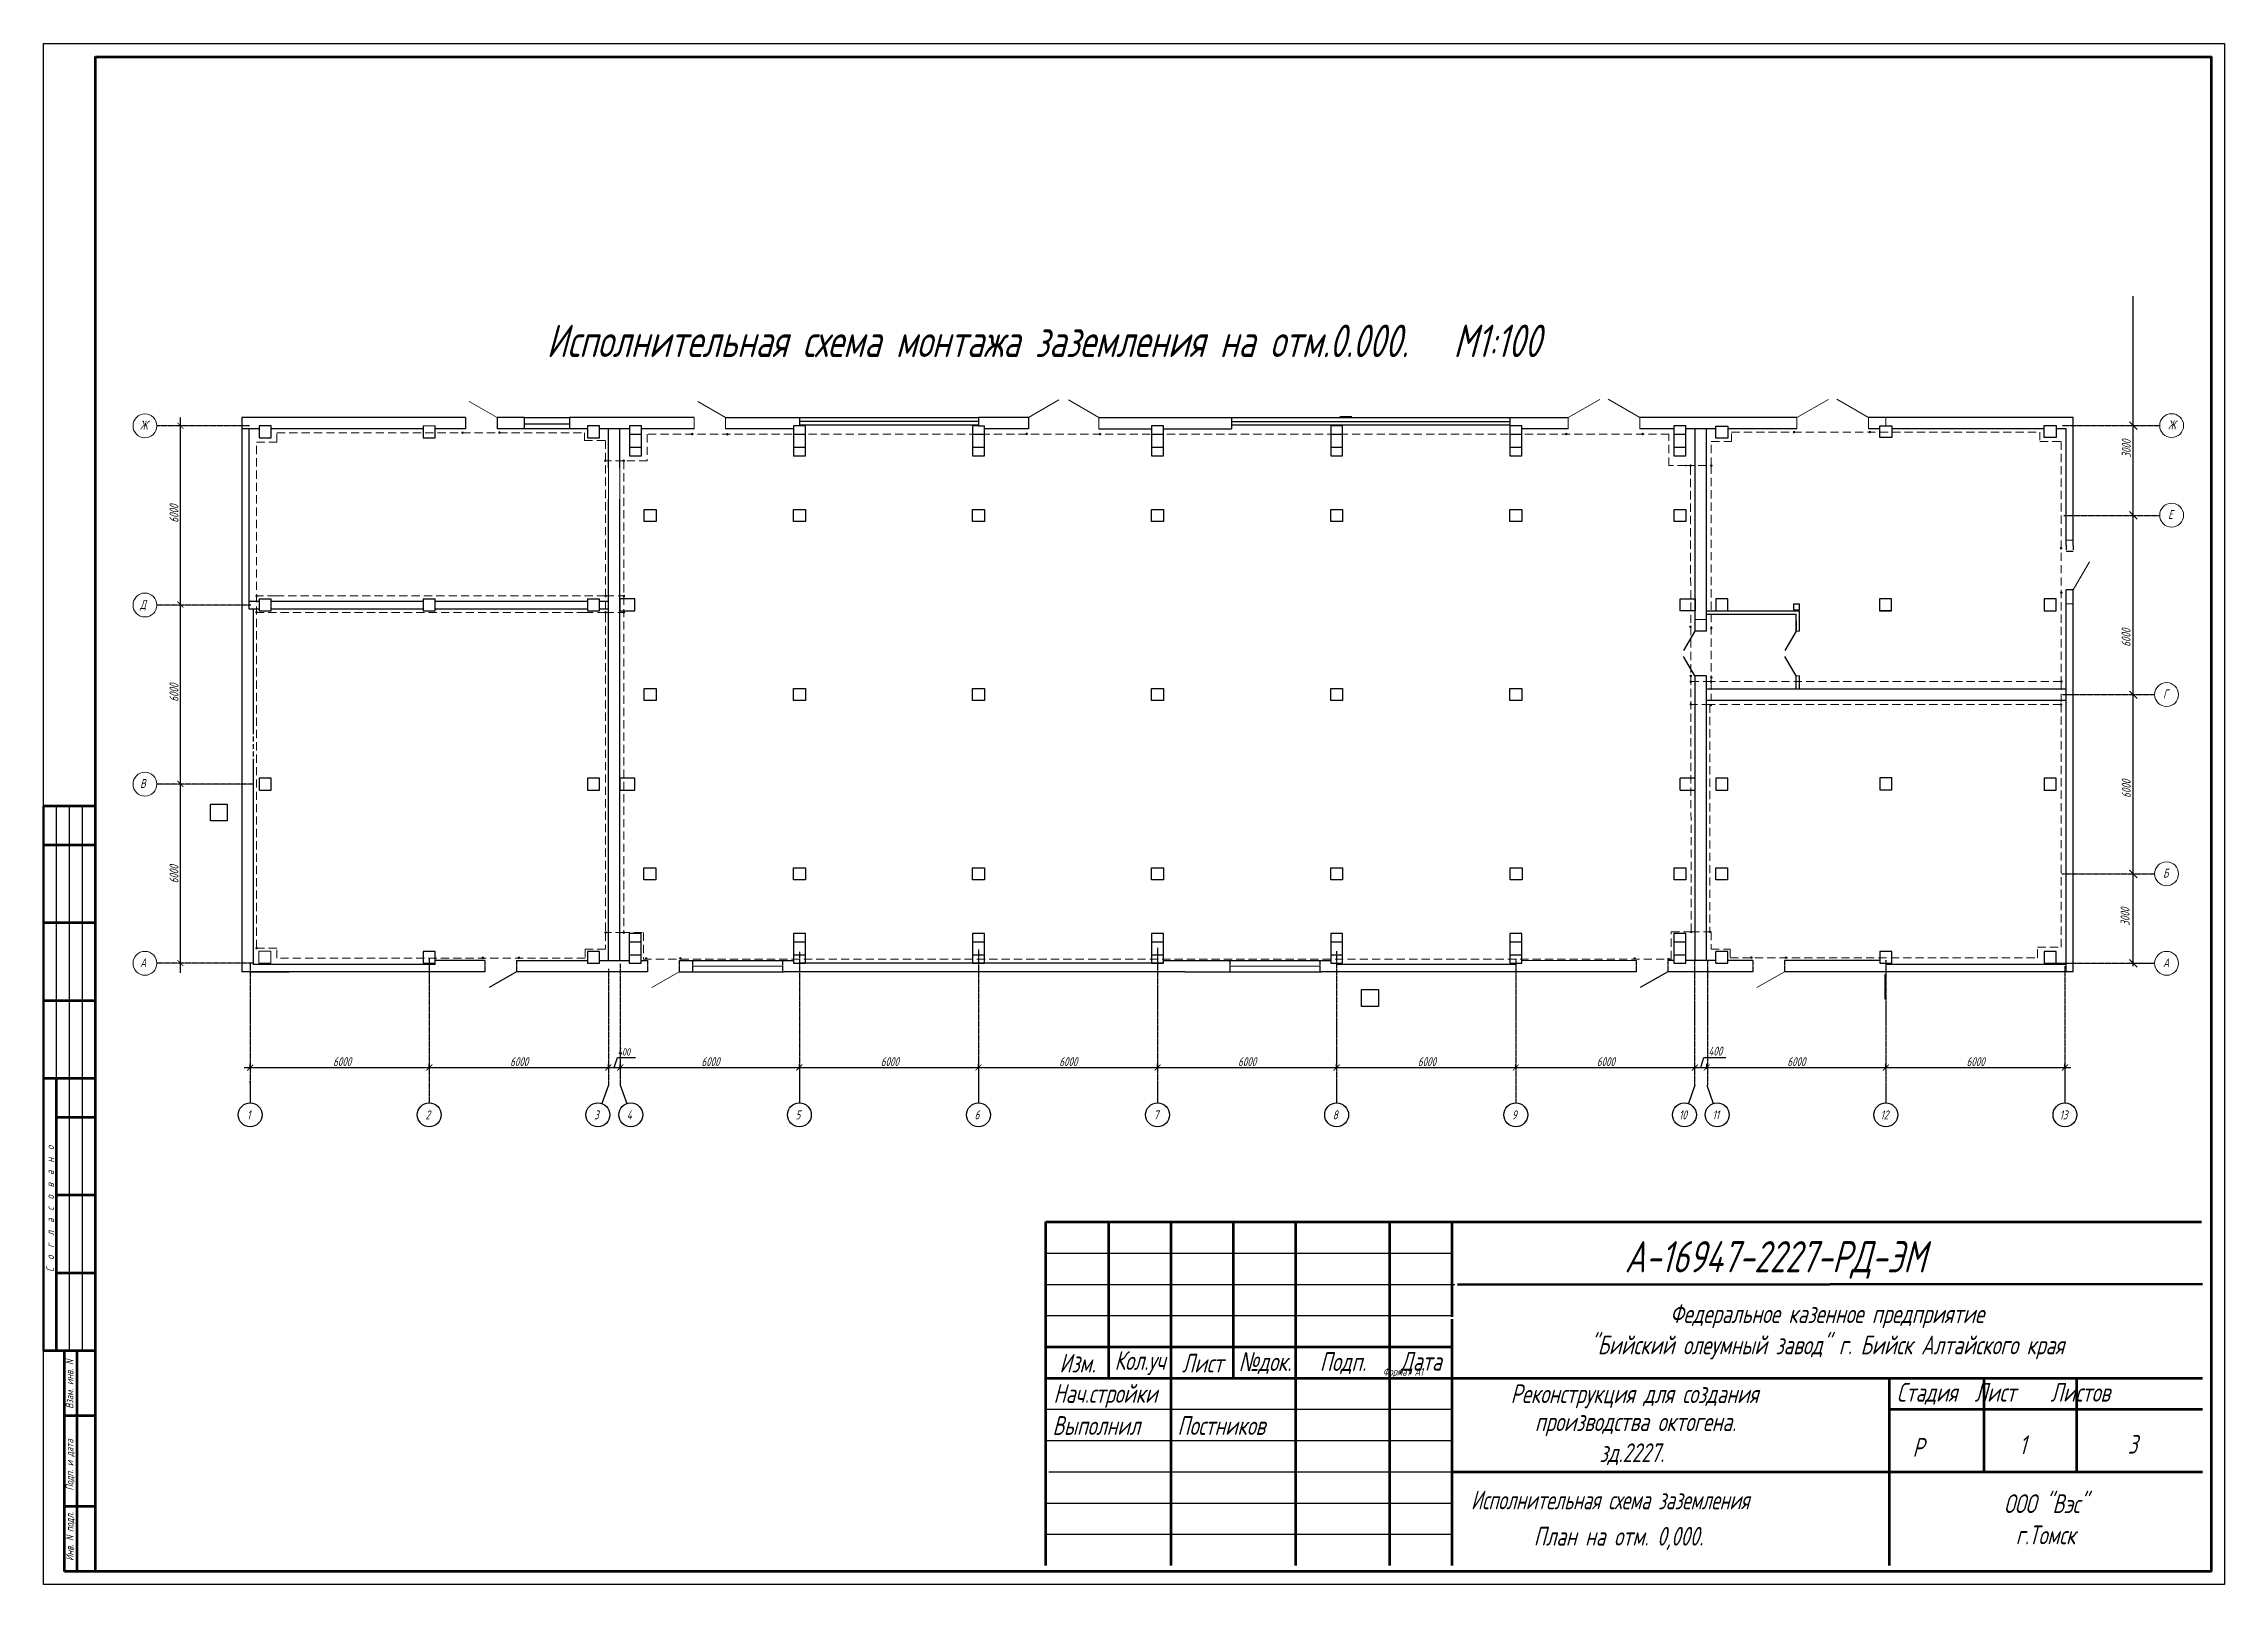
# Model space of a CAD drawing. Header units: millimetres. Extents: x -14296 to 10264, y -13087 to -5602.
# Drawn here: x -7108 to -6267, y -8149 to -7555 of the extents above; entities that cross this region are included whole.
import ezdxf
from ezdxf.enums import TextEntityAlignment as Align

# ---------------------------------------------------------------- set-up
doc = ezdxf.new("R2010")
doc.units = ezdxf.units.MM
for name, pattern in [('CENTER2', [1.125, 0.75, -0.125, 0.125, -0.125]), ('gost6', [12, 8, -1.5, 1, -1.5]), ('HIDDEN2', [4.7625, 3.175, -1.5875])]:
    doc.linetypes.add(name, pattern=pattern)
for name, color, linetype, lineweight in [('1', 4, 'Continuous', 15), ('Заземление (Сущ)', 6, 'gost6', 25), ('зд осн', 7, 'Continuous', 30), ('КаБель силовой (Вновь)', 1, 'Continuous', 15), ('основной', 3, 'Continuous', 15), ('стена', 7, 'Continuous', 18), ('строит', 7, 'Continuous', 30), ('Строительный', 251, 'Continuous', 13), ('Текст', 7, 'Continuous', 20), ('Эл. аппараты (Вновь)', 93, 'Continuous', 15)]:
    doc.layers.add(name, color=color, linetype=linetype, lineweight=lineweight)
for name, color, linetype in [('TONK', 3, 'Continuous'), ('АР', 7, 'Continuous'), ('НОВЫЙ', 7, 'Continuous'), ('оси', 5, 'gost6'), ('Размеры', 5, 'Continuous')]:
    doc.layers.add(name, color=color, linetype=linetype)
doc.styles.add('GOST', font='GOST.shx', dxfattribs={"oblique": 15, "height": 3.5})
doc.styles.add('GOST 2.304', font='CS_Gost2304.shx', dxfattribs={"width": 0.9, "height": 300})
doc.styles.add('Simplex', font='simplex.shx', dxfattribs={"width": 0.7, "oblique": 15})

msp = doc.modelspace()

# ---------------------------------------------------------------- texts
at = {"color": 0, "lineweight": 20, "style": 'Simplex', "oblique": 15, "width": 0.7}
for s, p in [('Ж', (-7071.19976, -7703.3578)), ('Ж', (-6289.09591, -7703.25504)), ('Е', (-6289.0959, -7737.78816)), ('Д', (-7071.19976, -7772.42404)), ('Г', (-6291.03907, -7806.95716)), ('В', (-7071.19976, -7841.49028)), ('Б', (-6291.03907, -7876.0234)), ('А', (-7071.19976, -7910.55652)), ('А', (-6291.03907, -7910.55652))]:
    msp.add_text(s, height=3.45331, dxfattribs=at).set_placement(p)
for s, height, p in [('1', 3.45331, (-7029.32085, -7967.50916)), ('2', 3.45331, (-6960.25461, -7967.50916)), ('3', 3.45331, (-6895.21723, -7967.50916)), ('4', 3.45331, (-6882.55509, -7967.50916)), ('5', 3.45331, (-6817.51771, -7967.50916)), ('6', 3.45331, (-6748.45147, -7967.50916)), ('7', 3.45331, (-6679.38523, -7967.50916)), ('8', 3.45331, (-6610.31899, -7967.50916)), ('9', 3.45331, (-6541.25275, -7967.50916)), ('10', 3.453312, (-6476.21537, -7967.50916)), ('11', 3.453312, (-6463.55323, -7967.50916)), ('12', 3.453312, (-6398.51585, -7967.50916)), ('13', 3.453312, (-6329.44961, -7967.50916))]:
    msp.add_text(s, height=height, dxfattribs=at).set_placement(p, align=Align.MIDDLE_CENTER)
at = {"color": 0, "ltscale": 0.02, "style": 'GOST', "oblique": 15}
msp.add_text('С  о  г  л  а  с  о  в  а  н  о', height=3, rotation=90, dxfattribs=at).set_placement((-7104.39309, -8028.04053))
at = {"lineweight": 35, "style": 'Simplex', "oblique": 15, "width": 0.7}
msp.add_text('А-16947-2227-РД-ЭМ', height=12.0428044, dxfattribs=at).set_placement((-6440.63206, -8028.22519), align=Align.CENTER)
at = {"color": 0, "lineweight": 20, "ltscale": 0.02, "style": 'Simplex', "oblique": 15, "width": 0.7}
for s, p in [('Взам. инв. N', (-7096.89081, -8071.41082)), ('Подп. и дата', (-7096.89081, -8102.47416)), ('Инв. N подл.', (-7096.83856, -8130.07777))]:
    msp.add_text(s, height=3, rotation=90, dxfattribs=at).set_placement(p, align=Align.CENTER)
at = {"color": 0, "lineweight": 20, "style": 'Simplex', "oblique": 15, "width": 0.7}
msp.add_text('Формат А1', height=3, dxfattribs=at).set_placement((-6584.17011, -8068.06219), align=Align.CENTER)
at = {"lineweight": 20, "style": 'Simplex', "oblique": 15}
for s, height, width, p in [('Реконструкция для создания', 7.2256826, 0.7, (-6542.65882, -8078.6323)), ('Стадия  Лист    Листов', 7.2256826, 0.7, (-6393.74783, -8078.08329)), ('производства октогена.', 7.2256826, 0.7, (-6533.298, -8089.42774)), ('зд.2227.', 7.225683, 0.7, (-6508.38746, -8101.3771)), ('Р', 7.22568, 0.7, (-6387.66181, -8099.31552)), ('1', 7.22568, 0.7, (-6346.51396, -8098.32145)), ('3', 7.22568, 0.7, (-6304.70599, -8098.11801)), ('Исполнительная схема заземления', 7.2256826, 0.65, (-6557.93655, -8119.59938)), ('План на отм. 0,000.', 7.2256826, 0.7, (-6533.75696, -8133.56627))]:
    msp.add_text(s, height=height, dxfattribs=dict(at, width=width)).set_placement(p)
at = {"color": 0, "lineweight": 20, "char_height": 3.453312, "attachment_point": 5, "rotation": 90, "style": 'Simplex'}
for insert in [(-7058.13805, -7735.71273), (-7058.13805, -7804.75593), (-7058.13805, -7874.75399)]:
    msp.add_mtext('6000', dxfattribs=dict(at, insert=insert))
at = {"layer": 'Размеры', "color": 0, "lineweight": 20, "style": 'Simplex', "oblique": 15, "width": 0.7}
for s, p in [('3000', (-6303.50028, -7714.15267)), ('6000', (-6303.58151, -7787.07267)), ('6000', (-6303.5163, -7845.30785)), ('3000', (-6303.98019, -7894.60081))]:
    msp.add_text(s, height=3.453312, rotation=90, dxfattribs=at).set_placement(p)
for p in [(-6996.77438, -7948.73155), (-6928.49914, -7948.73155), (-6854.72536, -7948.73155), (-6785.5675, -7948.73155), (-6716.72873, -7948.73155), (-6647.77115, -7948.73155), (-6578.44008, -7948.73155), (-6509.44042, -7948.73155), (-6435.96167, -7948.73155), (-6366.84541, -7948.73155)]:
    msp.add_text('6000', height=3.453312, dxfattribs=at).set_placement(p)
at = {"layer": 'Размеры', "color": 0, "style": 'GOST 2.304', "oblique": 10, "width": 0.9}
msp.add_text('400', height=2.87776, dxfattribs=at).set_placement((-6886.96538, -7944.66551))
at = {"layer": 'Размеры', "color": 0, "lineweight": 25, "style": 'Simplex', "oblique": 15, "width": 0.7}
msp.add_text('400', height=3.453312, dxfattribs=at).set_placement((-6466.38531, -7944.66551))
at = {"layer": 'строит', "lineweight": 35, "style": 'Simplex', "oblique": 15, "width": 0.7}
msp.add_text('Исполнительная схема монтажа заземления на отм.0.000.   М1:100', height=12.523139, dxfattribs=at).set_placement((-6914.44213, -7675.36127))
at = {"layer": 'Текст', "lineweight": 20, "style": 'Simplex'}
for s, insert, char_height, width, attachment_point in [('Федеральное казенное предприятие\\P"Бийский олеумный завод" г. Бийск Алтайского края', (-6420.66761, -8051.17826), 7.2256826, 289.0273049, 5), ('Изм.', (-6709.69491, -8063.22106), 7.225683, 24.0856087, 5), ('Кол.уч', (-6685.6093, -8063.22106), 7.225683, 24.0856087, 5), ('Лист', (-6661.52369, -8063.22106), 7.225683, 24.0856087, 5), ('{\\fArial|b0|i0|c204|p34;\\W0.7;№\\Fsimplex|c204;док.}', (-6637.43808, -8063.22106), 7.2256826, 24.0856087, 5), ('Подп.', (-6607.33107, -8063.22106), 7.225683, 36.1284131, 5), ('{\\W0.7;Дата}', (-6577.22406, -8063.22106), 7.2256826, 24.0856087, 5), ('Нач.стройки', (-6718.9426, -8075.90091), 7.2256826, 43.3540957, 4), ('Выполнил', (-6719.32915, -8087.28514), 7.225683, 43.3540957, 4), ('Постников', (-6671.15794, -8087.28514), 7.225683, 43.3540957, 4), ('{\\C7;ООО "Вэс"\\Pг.Томск}', (-6336.36798, -8123.43508), 7.2256826, 120.4280437, 5)]:
    msp.add_mtext(s, dxfattribs=dict(at, insert=insert, char_height=char_height, width=width, attachment_point=attachment_point))

# ---------------------------------------------------------------- blocks, each defined once
blk = doc.blocks.new('_Oblique')
at = {"color": 0, "lineweight": -2}
blk.add_line((-0.5, -0.5), (0.5, 0.5), dxfattribs=at)

# ---------------------------------------------------------------- hatches: boundary and pattern name
at = {"layer": 'Заземление (Сущ)', "lineweight": 30, "true_color": 0xed1f24}
for points in [[(-6946.3611, -7704.53936, 1), (-6947.3611, -7704.53936, 1)], [(-6932.12269, -7704.48726, 1), (-6933.12269, -7704.48726, 1)], [(-6857.79463, -7705.05709, 1), (-6858.79463, -7705.05709, 1)], [(-6844.19974, -7705.12937, 1), (-6845.19974, -7705.12937, 1)], [(-6728.79178, -7704.97731, 1), (-6729.79178, -7704.97731, 1)], [(-6700.49912, -7705.08628, 1), (-6701.49912, -7705.08628, 1)], [(-6520.68452, -7705.03928, 1), (-6521.68452, -7705.03928, 1)], [(-6491.24785, -7705.03262, 1), (-6492.24785, -7705.03262, 1)], [(-6432.82964, -7704.30752, 1), (-6433.82964, -7704.30752, 1)], [(-6403.63383, -7704.26133, 1), (-6404.63383, -7704.26133, 1)], [(-6891.28062, -7715.31454, 1), (-6892.28062, -7715.31454, 1)], [(-6884.14712, -7715.33737, 1), (-6885.14712, -7715.33737, 1)], [(-6472.7915, -7717.19497, 1), (-6473.7915, -7717.19497, 1)], [(-6464.76335, -7717.19851, 1), (-6465.76335, -7717.19851, 1)], [(-6329.86377, -7749.03491, 1), (-6330.86377, -7749.03491, 1)], [(-7025.75728, -7767.47765, 1), (-7026.75728, -7767.47765, 1)], [(-6891.19888, -7767.41627, 1), (-6892.19888, -7767.41627, 1)], [(-6884.11009, -7767.4579, 1), (-6885.11009, -7767.4579, 1)], [(-6329.79585, -7766.1842, 1), (-6330.79585, -7766.1842, 1)], [(-7025.78555, -7773.75437, 1), (-7026.78555, -7773.75437, 1)], [(-6891.22497, -7773.76986, 1), (-6892.22497, -7773.76986, 1)], [(-6884.15866, -7773.73139, 1), (-6885.15866, -7773.73139, 1)], [(-6472.8221, -7779.3322, 1), (-6473.8221, -7779.3322, 1)], [(-6464.75589, -7779.87133, 1), (-6465.75589, -7779.87133, 1)], [(-6472.67316, -7798.29138, 1), (-6473.67316, -7798.29138, 1)], [(-6472.67064, -7800.47135, 1), (-6473.67064, -7800.47135, 1)], [(-6464.83803, -7800.45116, 1), (-6465.83803, -7800.45116, 1)], [(-6464.75589, -7798.80402, 1), (-6465.75589, -7798.80402, 1)], [(-6329.75911, -7800.41892, 1), (-6330.75911, -7800.41892, 1)], [(-6472.65784, -7809.29168, 1), (-6473.65784, -7809.29168, 1)], [(-6464.98521, -7809.53583, 1), (-6465.98521, -7809.53583, 1)], [(-6329.87192, -7809.30207, 1), (-6330.87192, -7809.30207, 1)], [(-6891.16596, -7897.20394, 1), (-6892.16596, -7897.20394, 1)], [(-6884.15685, -7897.22751, 1), (-6885.15685, -7897.22751, 1)], [(-6472.52433, -7896.97259, 1), (-6473.52433, -7896.97259, 1)], [(-6465.32137, -7896.89368, 1), (-6466.32137, -7896.89368, 1)], [(-7025.78928, -7903.25451, 1), (-7026.78928, -7903.25451, 1)], [(-6938.51594, -7906.97654, 1), (-6939.51594, -7906.97654, 1)], [(-6924.62366, -7906.94677, 1), (-6925.62366, -7906.94677, 1)], [(-6875.50182, -7907.2217, 1), (-6876.50182, -7907.2217, 1)], [(-6862.37133, -7907.18542, 1), (-6863.37133, -7907.18542, 1)], [(-6494.3227, -7907.24572, 1), (-6495.3227, -7907.24572, 1)], [(-6481.29009, -7907.43556, 1), (-6482.29009, -7907.43556, 1)], [(-6449.27819, -7906.86949, 1), (-6450.27819, -7906.86949, 1)], [(-6436.02882, -7906.9062, 1), (-6437.02882, -7906.9062, 1)]]:
    msp.add_hatch(color=240, dxfattribs=at).paths.add_polyline_path(points)

# ---------------------------------------------------------------- linework, layer by layer
at = {"color": 0, "lineweight": 60}
for p, q in [((-7088.40062, -8143.51858), (-7088.40062, -7559.51858)), ((-7088.40062, -7559.60229), (-6272.40062, -7559.60229)), ((-7088.40062, -8143.51858), (-7088.40062, -7559.60229)), ((-6272.40062, -8143.51858), (-6272.40062, -7559.51858)), ((-6272.40062, -8143.51858), (-6272.40062, -7559.60229)), ((-6721.84996, -8008.7739), (-6276.2662, -8008.7739)), ((-6721.84996, -8141.24474), (-6721.84996, -8008.7739)), ((-6697.76435, -8008.7739), (-6697.76435, -8068.98792)), ((-6673.67874, -8008.7739), (-6673.67874, -8141.24474)), ((-6649.59313, -8068.98792), (-6649.59313, -8008.7739)), ((-6625.50752, -8141.24474), (-6625.50752, -8008.7739)), ((-6589.37911, -8008.7739), (-6589.37911, -8141.24474)), ((-6565.2935, -8008.7739), (-6565.2935, -8045.36325)), ((-6563.13233, -8032.8595), (-6275.88514, -8032.60387)), ((-6565.2935, -8046.27709), (-6565.2935, -8141.24474)), ((-6721.84996, -8056.94511), (-6565.46249, -8056.94511)), ((-6721.84996, -8068.98792), (-6275.88514, -8068.98792)), ((-6396.69424, -8068.98792), (-6396.69424, -8141.24474)), ((-6360.0593, -8105.11633), (-6360.0593, -8068.98792)), ((-6324.43741, -8068.98792), (-6324.43741, -8105.11633)), ((-6396.7225, -8081.03072), (-6275.88514, -8081.03072)), ((-6565.2935, -8105.11633), (-6275.88514, -8105.11633)), ((-6272.40062, -8143.51858), (-7088.40062, -8143.51858))]:
    msp.add_line(p, q, dxfattribs=at)
at = {"color": 0, "lineweight": 25}
for p, q in [((-6302.53799, -7727.8165), (-6302.53799, -7651.84364)), ((-6302.53799, -7757.71827), (-6302.53799, -7681.74541)), ((-7055.54807, -7774.63099), (-7055.54807, -7698.65812)), ((-6302.53799, -7809.4405), (-6302.53799, -7733.46764)), ((-7055.54807, -7843.67418), (-7055.54807, -7767.70132)), ((-6302.53799, -7878.33019), (-6302.53799, -7802.35733)), ((-7055.54807, -7912.74042), (-7055.54807, -7836.76756)), ((-6302.53799, -7910.24487), (-6302.53799, -7834.27201))]:
    msp.add_line(p, q, dxfattribs=at)
at = {"color": 0, "ltscale": 100}
for p, q in [((-6395.76654, -7768.60607), (-6400.37095, -7768.60607)), ((-6400.37095, -7768.60607), (-6400.37095, -7773.21049)), ((-6395.76654, -7773.21049), (-6395.76654, -7768.60607)), ((-6395.76654, -7773.2097), (-6400.37095, -7773.2097)), ((-6400.37095, -7773.21049), (-6395.76654, -7773.21049))]:
    msp.add_line(p, q, dxfattribs=at)
at = {"color": 0}
for p, q in [((-6886.12772, -7823.58874), (-6886.12772, -7815.54506)), ((-6609.74764, -7932.36435), (-6609.74764, -7936.12474)), ((-6721.84996, -8020.8167), (-6565.46249, -8020.8167)), ((-6697.76435, -8056.94511), (-6649.59313, -8056.94511)), ((-6697.76435, -8056.94511), (-6697.76435, -8056.94511)), ((-6721.84996, -8081.03072), (-6565.46249, -8081.03072)), ((-6721.84996, -8093.07353), (-6565.46249, -8093.07353)), ((-6721.84996, -8117.15914), (-6565.00532, -8117.15914)), ((-6721.84996, -8129.20194), (-6565.00532, -8129.20194)), ((-6396.69424, -8141.24474), (-6396.69424, -8141.24474))]:
    msp.add_line(p, q, dxfattribs=at)
at = {"color": 0, "lineweight": 50}
msp.add_line((-7108.40062, -7848.51858), (-7108.40062, -8058.51858), dxfattribs=at)
at = {"color": 0, "lineweight": -3}
for p, q in [((-7103.40062, -7953.51858), (-7103.40062, -7848.51858)), ((-6721.84996, -8032.8595), (-6564.12332, -8032.8595)), ((-6721.84996, -8044.90231), (-6565.00532, -8044.90231)), ((-7088.40062, -8058.51858), (-7100.40062, -8058.51858)), ((-7088.40062, -8058.51858), (-7100.40062, -8058.51858)), ((-7088.40062, -8058.51858), (-7100.40062, -8058.51858)), ((-6720.79494, -8105.11633), (-6564.5387, -8105.11633))]:
    msp.add_line(p, q, dxfattribs=at)
at = {"lineweight": 25}
msp.add_line((-6957.397, -7904.47228), (-6962.00142, -7904.47228), dxfattribs=at)
msp.add_line((-6698.25572, -8056.99162), (-6698.25572, -8056.99162))
at = {"color": 0}
msp.add_lwpolyline([(-6267.40062, -8148.51858), (-7108.40062, -8148.51858), (-7108.40062, -7554.51858), (-6267.40062, -7554.51858), (-6267.40062, -8148.51858)], dxfattribs=at)
for points in [[(-7044.0402, -7847.71277), (-7037.56661, -7847.71277), (-7037.56661, -7854.18637), (-7044.0402, -7854.18637)], [(-6600.11139, -7925.70432), (-6600.11139, -7919.23073), (-6593.6378, -7919.23073), (-6593.6378, -7925.70432)]]:
    msp.add_lwpolyline(points, close=True)
at = {"color": 0, "linetype": 'ByBlock', "const_width": 0.34533}
for points in [[(-6610.89875, -7950.42103), (-6608.59654, -7948.11882)], [(-6608.59654, -7948.11882), (-6610.89875, -7950.42103)]]:
    msp.add_lwpolyline(points, dxfattribs=at)
at = {"layer": '1', "color": 0}
for p, q in [((-6728.54158, -7698.66484), (-6716.82817, -7691.9021)), ((-6701.49063, -7698.66484), (-6713.20403, -7691.9021)), ((-6961.98547, -7701.90059), (-6957.38106, -7701.90059)), ((-6857.58034, -7703.03903), (-6857.58034, -7698.66484)), ((-6845.37864, -7703.03903), (-6845.37864, -7698.66484)), ((-6701.49063, -7703.03903), (-6701.49063, -7698.66484)), ((-6520.44465, -7703.03903), (-6520.44465, -7698.66484)), ((-6492.81815, -7703.03903), (-6492.81815, -7698.66484)), ((-6432.2474, -7698.66484), (-6432.2474, -7703.03903)), ((-6404.6209, -7698.66484), (-6404.6209, -7703.03903)), ((-6397.9445, -7701.78517), (-6397.9445, -7698.66484)), ((-6890.50191, -7718.00339), (-6890.50191, -7730.20509)), ((-6886.12772, -7718.00339), (-6886.12772, -7730.20509)), ((-6328.41782, -7745.92573), (-6325.65517, -7745.92573)), ((-6328.41782, -7770.45968), (-6325.65517, -7770.45968)), ((-6471.50005, -7776.5903), (-6467.12585, -7776.5903)), ((-6432.59273, -7781.02633), (-6431.21198, -7781.02633)), ((-6432.59273, -7798.29289), (-6431.21198, -7798.29289)), ((-6823.39255, -7910.12265), (-6858.15589, -7910.12265)), ((-6616.19382, -7910.12265), (-6650.95717, -7910.12265)), ((-6540.6814, -7912.30975), (-6540.6814, -7907.93555)), ((-6538.37919, -7907.93555), (-6494.29191, -7907.93555)), ((-6524.3645, -7907.93555), (-6529.06315, -7907.93555)), ((-6397.9445, -7909.08666), (-6397.9445, -7912.30975))]:
    msp.add_line(p, q, dxfattribs=at)
at = {"layer": 'TONK', "color": 0, "linetype": 'HIDDEN2', "ltscale": 0.6}
for p, q in [((-6328.41782, -7747.82933), (-6328.41782, -7750.36176)), ((-6325.65517, -7747.82933), (-6325.65517, -7750.36176)), ((-6471.50005, -7798.29246), (-6471.50005, -7798.29289)), ((-6467.12585, -7798.27559), (-6467.12585, -7798.29289)), ((-7027.5984, -7818.83079), (-7027.5984, -7836.09735)), ((-7031.9726, -7831.03249), (-7031.9726, -7836.09735))]:
    msp.add_line(p, q, dxfattribs=at)
at = {"layer": 'АР', "color": 0, "lineweight": 5}
for p, q in [((-6508.31392, -7691.66116), (-6520.44465, -7698.66484)), ((-6505.00648, -7691.62791), (-6492.81815, -7698.66484)), ((-6420.11667, -7691.66116), (-6432.2474, -7698.66484)), ((-6416.80923, -7691.62791), (-6404.6209, -7698.66484))]:
    msp.add_line(p, q, dxfattribs=at)
at = {"layer": 'АР', "color": 0, "linetype": 'ByBlock'}
for p, q in [((-6467.23852, -7773.14431), (-6431.21197, -7773.14431)), ((-6467.23852, -7774.5276), (-6432.59273, -7774.52694)), ((-6431.21198, -7781.02633), (-6431.21197, -7773.14431)), ((-6467.12585, -7781.02633), (-6471.61272, -7781.02633)), ((-6432.59273, -7803.30047), (-6432.59273, -7798.29289)), ((-6431.21198, -7803.30047), (-6431.21198, -7798.29289))]:
    msp.add_line(p, q, dxfattribs=at)
at = {"layer": 'АР', "color": 0, "linetype": 'ByBlock', "lineweight": 25}
msp.add_line((-6432.59275, -7776.99414), (-6432.59273, -7781.02633), dxfattribs=at)
at = {"layer": 'АР', "color": 0}
for p, q in [((-6471.61272, -7781.02633), (-6475.92936, -7788.50297)), ((-6432.59273, -7781.02633), (-6436.90937, -7788.50297)), ((-6471.61272, -7798.29289), (-6475.92936, -7790.81625)), ((-6432.59273, -7798.29289), (-6436.90937, -7790.81625))]:
    msp.add_line(p, q, dxfattribs=at)
at = {"layer": 'АР', "color": 0, "lineweight": -2, "ltscale": 0.3}
msp.add_line((-6467.11189, -7798.27465), (-6471.61272, -7798.29289), dxfattribs=at)
at = {"layer": 'зд осн', "color": 0, "lineweight": 53, "ltscale": 0.02}
for p, q in [((-7088.40062, -7848.51858), (-7108.40062, -7848.51858)), ((-7088.40062, -7863.51858), (-7108.40062, -7863.51858)), ((-7088.40062, -7893.51858), (-7108.40062, -7893.51858)), ((-7088.3412, -7923.51858), (-7108.3412, -7923.51858)), ((-7088.40062, -7953.51858), (-7108.40062, -7953.51858)), ((-7103.40062, -8058.51858), (-7103.40062, -7953.51858)), ((-7088.40062, -7968.51858), (-7103.40062, -7968.51858)), ((-7088.40062, -7998.51858), (-7103.40062, -7998.51858)), ((-7088.40062, -8028.51858), (-7103.40062, -8028.51858)), ((-7088.40062, -8058.51858), (-7108.40062, -8058.51858))]:
    msp.add_line(p, q, dxfattribs=at)
at = {"layer": 'зд осн', "color": 0, "lineweight": -3, "ltscale": 0.02}
for p, q in [((-7098.40062, -8058.51858), (-7098.40062, -7848.51858)), ((-7093.40062, -8058.51858), (-7093.40062, -7848.51858))]:
    msp.add_line(p, q, dxfattribs=at)
at = {"layer": 'КаБель силовой (Вновь)', "linetype": 'HIDDEN2'}
for p, q in [((-7026.28928, -7903.25451), (-7026.28928, -7708.16021)), ((-7026.28928, -7708.16021), (-7018.42116, -7708.16021)), ((-7018.42116, -7708.16021), (-7018.42116, -7704.55574)), ((-7018.42116, -7704.55574), (-6899.86146, -7704.55574)), ((-6899.86146, -7704.55574), (-6899.86146, -7707.53844)), ((-6899.86146, -7707.53844), (-6891.7622, -7707.53844)), ((-6891.7622, -7707.53844), (-6891.7622, -7774.34236)), ((-6481.58791, -7705.14075), (-6875.59357, -7705.14075)), ((-6875.59357, -7705.14075), (-6875.59357, -7715.33869)), ((-6481.58791, -7717.19552), (-6481.58791, -7705.14075)), ((-6465.25589, -7717.19552), (-6465.25589, -7707.96014)), ((-6465.25589, -7707.96014), (-6457.4493, -7707.96014)), ((-6457.4493, -7707.96014), (-6457.4493, -7704.26133)), ((-6457.4493, -7704.26133), (-6338.58761, -7704.26133)), ((-6338.58761, -7704.26133), (-6338.58761, -7707.92654)), ((-6338.58761, -7707.92654), (-6330.29585, -7707.92654)), ((-6330.29585, -7707.92654), (-6330.29585, -7800.47531)), ((-6884.67057, -7715.33869), (-6891.7622, -7715.33869)), ((-6875.59357, -7715.33869), (-6884.67057, -7715.33869)), ((-6884.67057, -7715.33869), (-6884.67057, -7715.33869)), ((-6884.67057, -7715.33869), (-6884.67057, -7897.21198)), ((-6475.06847, -7717.19552), (-6481.58791, -7717.19552)), ((-6475.06847, -7717.19552), (-6465.25589, -7717.19552)), ((-6473.03065, -7896.92286), (-6473.2915, -7717.19552)), ((-6465.25589, -7717.19552), (-6465.25589, -7800.47531)), ((-7018.86942, -7767.45617), (-7026.28928, -7767.45617)), ((-7018.86942, -7767.45617), (-6891.73985, -7767.45617)), ((-6899.58453, -7773.77623), (-7026.28928, -7773.77623)), ((-6899.58453, -7773.77623), (-6891.7622, -7773.77623)), ((-6330.29585, -7800.47531), (-6465.35116, -7800.47531)), ((-6465.35116, -7800.47531), (-6465.35116, -7807.67439)), ((-6330.38697, -7809.28773), (-6465.80687, -7809.28773)), ((-6465.80687, -7809.28773), (-6465.80687, -7896.92286)), ((-6330.38697, -7902.84567), (-6330.38697, -7809.28773)), ((-6480.74992, -7907.42937), (-6480.74992, -7896.92286)), ((-6480.74992, -7896.92286), (-6473.03065, -7896.92286)), ((-6473.03065, -7896.92286), (-6465.35797, -7896.92286)), ((-6465.35797, -7896.92286), (-6465.35797, -7903.59062)), ((-7018.44841, -7903.25451), (-7026.28928, -7903.25451)), ((-7018.44841, -7907.0769), (-7018.44841, -7903.25451)), ((-6891.69147, -7903.57532), (-6899.61731, -7903.57532)), ((-6899.61731, -7903.57532), (-6899.61731, -7907.0769)), ((-6884.67057, -7897.21198), (-6891.69147, -7897.21198)), ((-6891.69147, -7897.21198), (-6891.69147, -7903.57532)), ((-6885.50885, -7897.21198), (-6877.0847, -7897.21198)), ((-6877.0847, -7897.21198), (-6877.0847, -7907.42937)), ((-6465.35797, -7903.59062), (-6457.96612, -7903.59062)), ((-6457.96612, -7903.59062), (-6457.96612, -7906.9062)), ((-6339.49079, -7906.9062), (-6339.49079, -7902.84567)), ((-6339.49079, -7902.84567), (-6330.38697, -7902.84567)), ((-6899.61731, -7907.0769), (-7018.44841, -7907.0769)), ((-6877.0847, -7907.42937), (-6480.74992, -7907.42937)), ((-6457.96612, -7906.9062), (-6339.49079, -7906.9062))]:
    msp.add_line(p, q, dxfattribs=at)
at = {"layer": 'КаБель силовой (Вновь)', "color": 240, "linetype": 'HIDDEN2', "true_color": 0xed1f24}
for p, q in [((-6891.65427, -7767.47039), (-6884.67057, -7767.47039)), ((-6891.7622, -7774.34236), (-6891.7622, -7897.21198)), ((-6891.68547, -7773.78338), (-6884.67057, -7773.78338)), ((-6465.25589, -7800.47531), (-6473.17063, -7800.47531)), ((-6330.29585, -7800.47531), (-6330.29585, -7809.28773)), ((-6465.80687, -7809.28773), (-6473.15784, -7809.28773))]:
    msp.add_line(p, q, dxfattribs=at)
at = {"layer": 'КаБель силовой (Вновь)', "color": 240, "true_color": 0xed1f24, "const_width": 0.53022}
for points in [[(-6891.83628, -7715.36189, 0.7211978), (-6891.68177, -7715.36189, 1.312587692)], [(-6884.73605, -7715.35951, 0.7211978), (-6884.58154, -7715.35951, 1.312587692)], [(-6475.1225, -7717.21905, 0.7211978), (-6474.96799, -7717.21905, 1.312587692)], [(-7026.36691, -7767.47935, 0.7211978), (-7026.2124, -7767.47935, 1.312587692)], [(-6891.80878, -7767.47039, 0.7211978), (-6891.65427, -7767.47039, 1.312587692)], [(-6884.74956, -7767.49437, 0.7211978), (-6884.59505, -7767.49437, 1.312587692)], [(-7026.35927, -7773.79416, 0.7211978), (-7026.20476, -7773.79416, 1.312587692)], [(-6891.83998, -7773.78338, 0.7211978), (-6891.68547, -7773.78338, 1.312587692)], [(-6884.73486, -7773.80231, 0.7211978), (-6884.58035, -7773.80231, 1.312587692)], [(-6891.75572, -7897.25098, 0.7211978), (-6891.60121, -7897.25098, 1.312587692)], [(-6884.7308, -7897.24248, 0.7211978), (-6884.57629, -7897.24248, 1.312587692)]]:
    msp.add_lwpolyline(points, format="xyb", close=True, dxfattribs=at)
at = {"layer": 'НОВЫЙ', "color": 0, "linetype": 'CENTER2', "ltscale": 0.5}
for p, q in [((-7029.05201, -7701.88793), (-7064.71631, -7701.88793)), ((-6329.80893, -7701.78517), (-6292.34479, -7701.78517)), ((-6329.3705, -7736.40434), (-6292.16965, -7736.40434)), ((-7028.4532, -7770.95417), (-7064.71631, -7770.95417)), ((-6329.87219, -7805.48729), (-6294.28796, -7805.48729)), ((-7027.89711, -7840.02041), (-7064.71631, -7840.02041)), ((-6330.1363, -7874.55353), (-6294.28796, -7874.55353)), ((-6816.94637, -7904.67209), (-6816.94637, -7955.99812)), ((-6747.88012, -7903.74012), (-6747.88012, -7955.99812)), ((-6678.81388, -7903.1112), (-6678.81388, -7955.99812)), ((-6609.74764, -7904.35304), (-6609.74764, -7955.99812)), ((-7027.89711, -7909.07812), (-7064.71631, -7909.07812)), ((-7028.74951, -7909.18395), (-7028.74951, -7955.99812)), ((-6959.68327, -7907.13344), (-6959.68327, -7962.90474)), ((-6938.27273, -7907.93555), (-6938.27273, -7912.30975)), ((-6926.07103, -7907.93555), (-6926.07103, -7912.30975)), ((-6890.61702, -7911.2097), (-6890.61702, -7955.99812)), ((-6886.01261, -7909.33379), (-6886.01261, -7955.99812)), ((-6875.53756, -7907.93555), (-6875.53756, -7912.30975)), ((-6863.33586, -7907.93555), (-6863.33586, -7912.30975)), ((-6858.15589, -7907.93555), (-6858.15589, -7912.30975)), ((-6823.39255, -7907.93555), (-6823.39255, -7912.30975)), ((-6650.95717, -7907.93555), (-6650.95717, -7912.30975)), ((-6616.19382, -7907.93555), (-6616.19382, -7912.30975)), ((-6540.6814, -7907.35178), (-6540.6814, -7963.00996)), ((-6494.29191, -7907.93555), (-6494.29191, -7912.30975)), ((-6482.09021, -7907.93555), (-6482.09021, -7912.30975)), ((-6471.69232, -7907.92997), (-6471.69232, -7955.99812)), ((-6466.76925, -7907.92997), (-6466.76925, -7955.99812)), ((-6449.28374, -7907.93555), (-6449.28374, -7912.30975)), ((-6437.08204, -7907.93555), (-6437.08204, -7912.30975)), ((-6397.9445, -7907.92997), (-6397.9445, -7955.99812)), ((-6334.94219, -7909.08666), (-6294.28796, -7909.08666)), ((-6328.87826, -7910.13273), (-6328.87826, -7955.06577))]:
    msp.add_line(p, q, dxfattribs=at)
at = {"layer": 'НОВЫЙ', "color": 0}
for p, q in [((-6433.52577, -7770.48178), (-6431.22356, -7770.48178)), ((-6433.52577, -7770.55511), (-6433.52577, -7772.85732)), ((-6431.22356, -7772.85732), (-6431.22356, -7770.55511)), ((-6433.52577, -7772.85732), (-6431.22356, -7772.85732))]:
    msp.add_line(p, q, dxfattribs=at)
at = {"layer": 'оси', "color": 0, "linetype": 'Continuous', "ltscale": 100}
for centre in [(-7028.74951, -7967.50916), (-6959.68327, -7967.50916), (-6894.64589, -7967.50916), (-6881.98374, -7967.50916), (-6816.94637, -7967.50916), (-6747.88012, -7967.50916), (-6678.81388, -7967.50916), (-6609.74764, -7967.50916), (-6540.6814, -7967.50916), (-6475.64402, -7967.50916), (-6462.98188, -7967.50916), (-6397.9445, -7967.50916), (-6328.87826, -7967.50916)]:
    msp.add_circle(centre, 4.60442, dxfattribs=at)
at = {"layer": 'основной', "color": 0, "lineweight": 25, "ltscale": 100}
for p, q in [((-6845.37864, -7698.66484), (-6747.88012, -7698.66484)), ((-6816.94637, -7701.42749), (-6747.88012, -7701.42749)), ((-6747.88012, -7701.88793), (-6745.57792, -7701.88793)), ((-6701.49063, -7698.66484), (-6650.31072, -7698.66484)), ((-6701.49063, -7703.03903), (-6681.11609, -7703.03903)), ((-6676.51167, -7703.03903), (-6650.31072, -7703.03903)), ((-6542.98361, -7698.66484), (-6520.44465, -7698.66484)), ((-6432.59273, -7781.02633), (-6432.59273, -7774.52707))]:
    msp.add_line(p, q, dxfattribs=at)
at = {"layer": 'основной', "color": 0}
for centre in [(-7069.32072, -7701.88793), (-6287.74038, -7701.78517), (-6287.74037, -7736.31829), (-7069.32072, -7770.95417), (-6289.68355, -7805.48729), (-7069.32072, -7840.02041), (-6289.68355, -7874.55353), (-7069.32072, -7909.08666), (-6289.68355, -7909.08666)]:
    msp.add_circle(centre, 4.60442, dxfattribs=at)
at = {"layer": 'Размеры', "color": 0, "lineweight": 9}
msp.add_line((-6933.5532, -7698.66484), (-6944.31315, -7692.45258), dxfattribs=at)
at = {"layer": 'Размеры', "color": 0, "lineweight": 5}
for p, q in [((-6845.37864, -7698.66484), (-6856.13859, -7692.45258)), ((-6863.33586, -7912.30975), (-6873.90284, -7918.4106)), ((-6437.08204, -7912.30975), (-6447.64902, -7918.4106))]:
    msp.add_line(p, q, dxfattribs=at)
at = {"layer": 'Размеры', "color": 0}
for p, q in [((-6945.75491, -7698.66484), (-7031.9726, -7698.66484)), ((-7031.9726, -7698.66484), (-7031.9726, -7831.03249)), ((-7025.29619, -7703.03903), (-7031.9726, -7703.03903)), ((-7029.20995, -7703.03903), (-7029.20995, -7772.39305)), ((-7020.69178, -7701.90059), (-7025.29619, -7701.90059)), ((-7025.29619, -7701.90059), (-7025.29619, -7706.50501)), ((-7020.69178, -7706.50501), (-7020.69178, -7701.90059)), ((-6961.98547, -7703.03903), (-7020.69178, -7703.03903)), ((-6961.98547, -7701.90059), (-6961.98547, -7706.50501)), ((-6957.38106, -7706.50501), (-6957.38106, -7701.90059)), ((-6945.75491, -7703.03903), (-6957.38106, -7703.03903)), ((-6945.75491, -7698.66484), (-6945.75491, -7703.03903)), ((-6923.07816, -7698.66484), (-6933.5532, -7698.66484)), ((-6933.5532, -7698.66484), (-6933.5532, -7703.03903)), ((-6898.67475, -7703.03903), (-6933.5532, -7703.03903)), ((-6923.07816, -7698.66484), (-6923.07816, -7703.03903)), ((-6923.07816, -7698.66484), (-6905.58138, -7698.66484)), ((-6923.07816, -7701.03721), (-6905.58138, -7701.03721)), ((-6857.58034, -7698.66484), (-6905.58138, -7698.66484)), ((-6905.58138, -7698.66484), (-6905.58138, -7703.03903)), ((-6894.07034, -7701.90059), (-6898.67475, -7701.90059)), ((-6898.67475, -7701.90059), (-6898.67475, -7706.50501)), ((-6894.07034, -7706.50501), (-6894.07034, -7701.90059)), ((-6882.44418, -7703.03903), (-6894.07034, -7703.03903)), ((-6890.50191, -7718.00339), (-6890.50191, -7703.03903)), ((-6886.12772, -7718.00339), (-6886.12772, -7703.03903)), ((-6877.83977, -7701.88793), (-6882.44418, -7701.88793)), ((-6882.44418, -7701.88793), (-6882.44418, -7713.39897)), ((-6877.83977, -7713.39897), (-6877.83977, -7701.88793)), ((-6857.58034, -7703.03903), (-6877.83977, -7703.03903)), ((-6819.24857, -7703.03903), (-6845.37864, -7703.03903)), ((-6814.64416, -7701.88793), (-6819.24857, -7701.88793)), ((-6819.24857, -7701.88793), (-6819.24857, -7713.39897)), ((-6816.94637, -7698.66484), (-6816.94637, -7701.88793)), ((-6816.94637, -7700.11025), (-6747.88012, -7700.11025)), ((-6814.64416, -7713.39897), (-6814.64416, -7701.88793)), ((-6747.88012, -7701.88793), (-6750.18233, -7701.88793)), ((-6750.18233, -7701.88793), (-6750.18233, -7713.39897)), ((-6728.54158, -7698.66484), (-6747.88012, -7698.66484)), ((-6747.88012, -7698.66484), (-6747.88012, -7701.88793)), ((-6745.57792, -7713.39897), (-6745.57792, -7701.88793)), ((-6728.54158, -7703.03903), (-6745.57792, -7703.03903)), ((-6728.54158, -7698.66484), (-6728.54158, -7703.03903)), ((-6676.51167, -7701.88793), (-6681.11609, -7701.88793)), ((-6681.11609, -7701.88793), (-6681.11609, -7713.39897)), ((-6676.51167, -7713.39897), (-6676.51167, -7701.88793)), ((-6650.31072, -7698.66484), (-6650.31072, -7703.03903)), ((-6650.31072, -7698.66484), (-6542.98361, -7698.66484)), ((-6650.31072, -7700.24782), (-6542.98361, -7700.24782)), ((-6650.31072, -7701.42749), (-6542.98361, -7701.42749)), ((-6607.44543, -7701.88793), (-6612.04985, -7701.88793)), ((-6612.04985, -7701.88793), (-6612.04985, -7713.39897)), ((-6607.44543, -7713.39897), (-6607.44543, -7701.88793)), ((-6542.98361, -7698.66484), (-6542.98361, -7701.88793)), ((-6538.37919, -7701.88793), (-6542.98361, -7701.88793)), ((-6542.98361, -7701.88793), (-6542.98361, -7713.39897)), ((-6540.6814, -7701.88793), (-6542.98361, -7701.88793)), ((-6540.6814, -7701.88793), (-6542.98361, -7701.88793)), ((-6538.37919, -7713.39897), (-6538.37919, -7701.88793)), ((-6520.44465, -7703.03903), (-6538.37919, -7703.03903)), ((-6432.2474, -7698.66484), (-6492.81815, -7698.66484)), ((-6479.67289, -7703.03903), (-6492.81815, -7703.03903)), ((-6475.06847, -7701.88793), (-6479.67289, -7701.88793)), ((-6479.67289, -7701.88793), (-6479.67289, -7713.39897)), ((-6475.06847, -7713.39897), (-6475.06847, -7701.88793)), ((-6463.58046, -7703.03903), (-6475.06847, -7703.03903)), ((-6471.50005, -7781.02633), (-6471.50005, -7703.03903)), ((-6467.12585, -7781.02633), (-6467.12585, -7703.03903)), ((-6463.53347, -7706.56747), (-6463.53347, -7701.96306)), ((-6463.53347, -7701.96306), (-6458.92906, -7701.96306)), ((-6432.2474, -7703.03903), (-6458.97604, -7703.03903)), ((-6458.92906, -7701.96306), (-6458.92906, -7706.56747)), ((-6325.65517, -7698.66484), (-6404.6209, -7698.66484)), ((-6400.24671, -7703.03903), (-6404.6209, -7703.03903)), ((-6400.24125, -7706.4098), (-6400.24125, -7701.80538)), ((-6400.24125, -7701.80538), (-6395.63683, -7701.80538)), ((-6336.95901, -7703.03903), (-6395.64229, -7703.03903)), ((-6395.63683, -7701.80538), (-6395.63683, -7706.4098)), ((-6336.89931, -7706.33082), (-6336.89931, -7701.72641)), ((-6336.89931, -7701.72641), (-6332.29489, -7701.72641)), ((-6328.41782, -7703.03903), (-6332.3546, -7703.03903)), ((-6328.41782, -7703.03903), (-6332.3546, -7703.03903)), ((-6332.29489, -7701.72641), (-6332.29489, -7706.33082)), ((-6328.41782, -7747.82933), (-6328.41782, -7703.03903)), ((-6328.41782, -7747.82933), (-6328.41782, -7703.03903)), ((-6328.41782, -7747.82933), (-6328.41782, -7703.03903)), ((-6325.65517, -7747.82933), (-6325.65517, -7698.66484)), ((-6325.65517, -7747.82933), (-6325.65517, -7698.66484)), ((-7025.29619, -7706.50501), (-7020.69177, -7706.50501)), ((-6961.98547, -7706.50501), (-6957.38105, -7706.50501)), ((-6898.67474, -7706.50501), (-6894.07033, -7706.50501)), ((-6882.44418, -7705.14075), (-6877.83977, -7705.14075)), ((-6882.44418, -7710.14615), (-6877.83977, -7710.14615)), ((-6819.24857, -7705.14075), (-6814.64416, -7705.14075)), ((-6819.24857, -7710.14615), (-6814.64416, -7710.14615)), ((-6750.18233, -7705.14075), (-6745.57792, -7705.14075)), ((-6750.18233, -7710.14615), (-6745.57792, -7710.14615)), ((-6681.11609, -7705.14075), (-6676.51167, -7705.14075)), ((-6681.11609, -7710.14615), (-6676.51167, -7710.14615)), ((-6612.04985, -7705.14075), (-6607.44543, -7705.14075)), ((-6612.04985, -7710.14615), (-6607.44543, -7710.14615)), ((-6542.98361, -7705.14075), (-6538.37919, -7705.14075)), ((-6542.98361, -7710.14615), (-6538.37919, -7710.14615)), ((-6479.67289, -7705.14075), (-6475.06847, -7705.14075)), ((-6479.67289, -7710.14615), (-6475.06847, -7710.14615)), ((-6458.92906, -7706.56747), (-6463.53347, -7706.56747)), ((-6395.63683, -7706.4098), (-6400.24125, -7706.4098)), ((-6332.29489, -7706.33082), (-6336.89931, -7706.33082)), ((-6882.44418, -7713.39897), (-6877.83977, -7713.39897)), ((-6819.24857, -7713.39897), (-6814.64416, -7713.39897)), ((-6750.18233, -7713.39897), (-6745.57792, -7713.39897)), ((-6681.11609, -7713.39897), (-6676.51167, -7713.39897)), ((-6612.04985, -7713.39897), (-6607.44543, -7713.39897)), ((-6542.98361, -7713.39897), (-6538.37919, -7713.39897)), ((-6479.67289, -7713.39897), (-6475.06847, -7713.39897)), ((-6890.50191, -7907.93555), (-6890.50191, -7730.20509)), ((-6886.12772, -7907.93555), (-6886.12772, -7730.20509)), ((-6876.79389, -7738.71395), (-6876.79389, -7734.10953)), ((-6876.79389, -7734.10953), (-6872.18947, -7734.10953)), ((-6872.18947, -7734.10953), (-6872.18947, -7738.71395)), ((-6819.24857, -7738.72326), (-6819.24857, -7734.11884)), ((-6819.24857, -7734.11884), (-6814.64416, -7734.11884)), ((-6814.64416, -7734.11884), (-6814.64416, -7738.72326)), ((-6750.18233, -7738.72326), (-6750.18233, -7734.11884)), ((-6750.18233, -7734.11884), (-6745.57792, -7734.11884)), ((-6745.57792, -7734.11884), (-6745.57792, -7738.72326)), ((-6681.11609, -7738.72326), (-6681.11609, -7734.11884)), ((-6681.11609, -7734.11884), (-6676.51167, -7734.11884)), ((-6676.51167, -7734.11884), (-6676.51167, -7738.72326)), ((-6612.04985, -7738.72326), (-6612.04985, -7734.11884)), ((-6612.04985, -7734.11884), (-6607.44543, -7734.11884)), ((-6607.44543, -7734.11884), (-6607.44543, -7738.72326)), ((-6542.98361, -7738.72326), (-6542.98361, -7734.11884)), ((-6542.98361, -7734.11884), (-6538.37919, -7734.11884)), ((-6538.37919, -7734.11884), (-6538.37919, -7738.72326)), ((-6479.64132, -7738.77952), (-6479.64132, -7734.1751)), ((-6479.64132, -7734.1751), (-6475.0369, -7734.1751)), ((-6475.0369, -7734.1751), (-6475.0369, -7738.77952)), ((-6872.18947, -7738.71395), (-6876.79389, -7738.71395)), ((-6814.64416, -7738.72326), (-6819.24857, -7738.72326)), ((-6745.57792, -7738.72326), (-6750.18233, -7738.72326)), ((-6676.51167, -7738.72326), (-6681.11609, -7738.72326)), ((-6607.44543, -7738.72326), (-6612.04985, -7738.72326)), ((-6538.37919, -7738.72326), (-6542.98361, -7738.72326)), ((-6475.0369, -7738.77952), (-6479.64132, -7738.77952)), ((-6325.65517, -7750.36176), (-6328.41782, -7750.36176)), ((-7029.20753, -7769.51529), (-7025.29619, -7769.51529)), ((-7028.74951, -7769.51529), (-7025.29619, -7769.51529)), ((-7025.29619, -7768.5492), (-7025.29619, -7773.15362)), ((-7025.29619, -7768.5492), (-7020.69177, -7768.5492)), ((-7020.69178, -7773.15362), (-7020.69178, -7768.5492)), ((-7020.69178, -7769.51529), (-7013.28003, -7769.51529)), ((-7020.69178, -7769.51529), (-7013.28003, -7769.51529)), ((-7013.28003, -7769.51529), (-6961.98547, -7769.51529)), ((-7001.07833, -7769.51529), (-6961.98547, -7769.51529)), ((-6961.98547, -7768.56786), (-6961.98547, -7773.17228)), ((-6961.98547, -7768.56786), (-6957.38105, -7768.56786)), ((-6957.38106, -7773.17228), (-6957.38106, -7768.56786)), ((-6957.38106, -7769.51529), (-6898.67475, -7769.51529)), ((-6957.38106, -7769.51529), (-6898.67475, -7769.51529)), ((-6898.67475, -7768.5492), (-6898.67475, -7773.15362)), ((-6898.67474, -7768.5492), (-6894.07033, -7768.5492)), ((-6894.07034, -7773.15362), (-6894.07034, -7768.5492)), ((-6894.07034, -7769.51529), (-6890.50191, -7769.51529)), ((-6894.07034, -7769.51529), (-6890.50191, -7769.51529)), ((-6880.3722, -7768.5492), (-6886.12772, -7768.5492)), ((-6886.12772, -7768.5492), (-6886.12772, -7773.15362)), ((-6880.3722, -7773.15362), (-6880.3722, -7768.5492)), ((-6477.25557, -7773.15362), (-6477.25557, -7768.5492)), ((-6477.25557, -7768.5492), (-6471.50005, -7768.5492)), ((-6471.50005, -7768.5492), (-6471.50005, -7773.15362)), ((-6458.95301, -7768.5492), (-6463.55743, -7768.5492)), ((-6463.55743, -7768.5492), (-6463.55743, -7773.15362)), ((-6458.95301, -7773.15362), (-6458.95301, -7768.5492)), ((-6332.33157, -7768.5492), (-6336.93599, -7768.5492)), ((-6336.93599, -7768.5492), (-6336.93599, -7773.15362)), ((-6332.33157, -7768.5492), (-6336.93599, -7768.5492)), ((-6332.33157, -7773.15362), (-6332.33157, -7768.5492)), ((-6325.65517, -7765.09589), (-6328.41782, -7765.09589)), ((-6328.41782, -7912.30975), (-6328.41782, -7765.09589)), ((-6325.65517, -7912.30975), (-6325.65517, -7765.09589)), ((-7029.20995, -7772.39305), (-7025.29619, -7772.39305)), ((-7027.5984, -7772.42427), (-7027.5984, -7818.83079)), ((-7025.29619, -7773.15362), (-7020.69178, -7773.15362)), ((-7020.69178, -7772.39305), (-7013.28003, -7772.39305)), ((-7013.28003, -7772.39305), (-6961.98547, -7772.39305)), ((-6961.98547, -7773.17228), (-6957.38106, -7773.17228)), ((-6957.38106, -7772.39305), (-6898.67475, -7772.39305)), ((-6898.67475, -7773.15362), (-6894.07034, -7773.15362)), ((-6894.07034, -7772.39305), (-6890.50191, -7772.39305)), ((-6886.12772, -7773.15362), (-6880.3722, -7773.15362)), ((-6471.50005, -7773.15362), (-6477.25557, -7773.15362)), ((-6463.55743, -7773.15362), (-6458.95301, -7773.15362)), ((-6336.93599, -7773.15362), (-6332.33157, -7773.15362)), ((-6336.93599, -7773.15362), (-6332.33157, -7773.15362)), ((-6876.79389, -7807.78019), (-6876.79389, -7803.17578)), ((-6876.79389, -7803.17578), (-6872.18947, -7803.17578)), ((-6872.18947, -7803.17578), (-6872.18947, -7807.78019)), ((-6819.24857, -7807.7895), (-6819.24857, -7803.18509)), ((-6819.24857, -7803.18509), (-6814.64416, -7803.18509)), ((-6814.64416, -7803.18509), (-6814.64416, -7807.7895)), ((-6750.18233, -7807.7895), (-6750.18233, -7803.18509)), ((-6750.18233, -7803.18509), (-6745.57792, -7803.18509)), ((-6745.57792, -7803.18509), (-6745.57792, -7807.7895)), ((-6681.11609, -7807.7895), (-6681.11609, -7803.18509)), ((-6681.11609, -7803.18509), (-6676.51167, -7803.18509)), ((-6676.51167, -7803.18509), (-6676.51167, -7807.7895)), ((-6612.04985, -7807.7895), (-6612.04985, -7803.18509)), ((-6612.04985, -7803.18509), (-6607.44543, -7803.18509)), ((-6607.44543, -7803.18509), (-6607.44543, -7807.7895)), ((-6542.98361, -7807.7895), (-6542.98361, -7803.18509)), ((-6542.98361, -7803.18509), (-6538.37919, -7803.18509)), ((-6538.37919, -7803.18509), (-6538.37919, -7807.7895)), ((-6471.50005, -7907.93555), (-6471.50005, -7798.29289)), ((-6467.12585, -7907.93555), (-6467.12585, -7798.29289)), ((-6467.12585, -7803.3002), (-6328.41782, -7803.3002)), ((-6872.18947, -7807.78019), (-6876.79389, -7807.78019)), ((-6814.64416, -7807.7895), (-6819.24857, -7807.7895)), ((-6745.57792, -7807.7895), (-6750.18233, -7807.7895)), ((-6676.51167, -7807.7895), (-6681.11609, -7807.7895)), ((-6607.44543, -7807.7895), (-6612.04985, -7807.7895)), ((-6538.37919, -7807.7895), (-6542.98361, -7807.7895)), ((-6467.12585, -7807.67439), (-6328.41782, -7807.67439)), ((-7031.9726, -7831.03249), (-7031.9726, -7912.30975)), ((-7027.5984, -7831.03249), (-7027.5984, -7909.55276)), ((-7020.69178, -7837.71821), (-7025.29619, -7837.71821)), ((-7025.29619, -7837.71821), (-7025.29619, -7842.32262)), ((-7020.69178, -7842.32262), (-7020.69178, -7837.71821)), ((-6894.07034, -7837.71821), (-6898.67475, -7837.71821)), ((-6898.67475, -7837.71821), (-6898.67475, -7842.32262)), ((-6894.07034, -7842.32262), (-6894.07034, -7837.71821)), ((-6880.3722, -7837.71821), (-6886.12772, -7837.71821)), ((-6886.12772, -7837.71821), (-6886.12772, -7842.32262)), ((-6880.3722, -7842.32262), (-6880.3722, -7837.71821)), ((-6477.25557, -7842.32262), (-6477.25557, -7837.71821)), ((-6471.50005, -7837.71821), (-6477.25557, -7837.71821)), ((-6458.95301, -7837.71821), (-6463.55743, -7837.71821)), ((-6463.55743, -7837.71821), (-6463.55743, -7842.32262)), ((-6458.95301, -7842.32262), (-6458.95301, -7837.71821)), ((-6395.64229, -7837.543), (-6400.24671, -7837.543)), ((-6400.24671, -7837.543), (-6400.24671, -7842.14742)), ((-6395.64229, -7842.14742), (-6395.64229, -7837.543)), ((-6332.33157, -7837.71821), (-6336.93599, -7837.71821)), ((-6336.93599, -7837.71821), (-6336.93599, -7842.32262)), ((-6332.33157, -7842.32262), (-6332.33157, -7837.71821)), ((-7025.29619, -7842.32262), (-7020.69178, -7842.32262)), ((-6898.67475, -7842.32262), (-6894.07034, -7842.32262)), ((-6886.12772, -7842.32262), (-6880.3722, -7842.32262)), ((-6477.25557, -7842.32262), (-6471.50005, -7842.32262)), ((-6463.55743, -7842.32262), (-6458.95301, -7842.32262)), ((-6400.24671, -7842.14742), (-6395.64229, -7842.14742)), ((-6336.93599, -7842.32262), (-6332.33157, -7842.32262)), ((-6876.91889, -7876.84643), (-6876.91889, -7872.24202)), ((-6876.91889, -7872.24202), (-6872.31447, -7872.24202)), ((-6872.31447, -7876.84643), (-6876.91889, -7876.84643)), ((-6872.31447, -7872.24202), (-6872.31447, -7876.84643)), ((-6819.24857, -7876.85574), (-6819.24857, -7872.25133)), ((-6819.24857, -7872.25133), (-6814.64416, -7872.25133)), ((-6814.64416, -7876.85574), (-6819.24857, -7876.85574)), ((-6814.64416, -7872.25133), (-6814.64416, -7876.85574)), ((-6750.18233, -7876.85574), (-6750.18233, -7872.25133)), ((-6750.18233, -7872.25133), (-6745.57792, -7872.25133)), ((-6745.57792, -7876.85574), (-6750.18233, -7876.85574)), ((-6745.57792, -7872.25133), (-6745.57792, -7876.85574)), ((-6681.11609, -7876.85574), (-6681.11609, -7872.25133)), ((-6681.11609, -7872.25133), (-6676.51167, -7872.25133)), ((-6676.51167, -7876.85574), (-6681.11609, -7876.85574)), ((-6676.51167, -7872.25133), (-6676.51167, -7876.85574)), ((-6612.04985, -7876.85574), (-6612.04985, -7872.25133)), ((-6612.04985, -7872.25133), (-6607.44543, -7872.25133)), ((-6607.44543, -7876.85574), (-6612.04985, -7876.85574)), ((-6607.44543, -7872.25133), (-6607.44543, -7876.85574)), ((-6542.8685, -7876.85574), (-6542.8685, -7872.25133)), ((-6542.8685, -7872.25133), (-6538.26408, -7872.25133)), ((-6538.26408, -7876.85574), (-6542.8685, -7876.85574)), ((-6538.26408, -7872.25133), (-6538.26408, -7876.85574)), ((-6479.64132, -7876.85721), (-6479.64132, -7872.25279)), ((-6479.64132, -7872.25279), (-6475.0369, -7872.25279)), ((-6475.0369, -7876.85721), (-6479.64132, -7876.85721)), ((-6475.0369, -7872.25279), (-6475.0369, -7876.85721)), ((-6463.5762, -7876.85721), (-6463.5762, -7872.25279)), ((-6463.5762, -7872.25279), (-6458.97179, -7872.25279)), ((-6458.97179, -7876.85721), (-6463.5762, -7876.85721)), ((-6458.97179, -7872.25279), (-6458.97179, -7876.85721)), ((-6957.38106, -7904.48224), (-6961.98547, -7904.48224)), ((-6961.98547, -7904.48224), (-6961.98547, -7909.08666)), ((-6957.38106, -7909.08666), (-6957.38106, -7904.48224)), ((-6894.07034, -7904.48224), (-6898.67475, -7904.48224)), ((-6898.67475, -7904.48224), (-6898.67475, -7909.08666)), ((-6894.07034, -7909.08666), (-6894.07034, -7904.48224)), ((-6882.5593, -7897.57562), (-6882.5593, -7909.08666)), ((-6882.5593, -7900.82844), (-6877.95488, -7900.82844)), ((-6877.95488, -7909.08666), (-6877.95488, -7897.57562)), ((-6814.64416, -7897.57562), (-6819.24857, -7897.57562)), ((-6819.24857, -7897.57562), (-6819.24857, -7909.08666)), ((-6819.24857, -7900.82844), (-6814.64416, -7900.82844)), ((-6814.64416, -7909.08666), (-6814.64416, -7897.57562)), ((-6745.57792, -7897.57562), (-6750.18233, -7897.57562)), ((-6750.18233, -7897.57562), (-6750.18233, -7909.08666)), ((-6750.18233, -7900.82844), (-6745.57792, -7900.82844)), ((-6745.57792, -7909.08666), (-6745.57792, -7897.57562)), ((-6676.51167, -7897.57562), (-6681.11609, -7897.57562)), ((-6681.11609, -7897.57562), (-6681.11609, -7909.08666)), ((-6681.11609, -7900.82844), (-6676.51167, -7900.82844)), ((-6676.51167, -7909.08666), (-6676.51167, -7897.57562)), ((-6607.44543, -7897.57562), (-6612.04985, -7897.57562)), ((-6612.04985, -7897.57562), (-6612.04985, -7909.08666)), ((-6612.04985, -7900.82844), (-6607.44543, -7900.82844)), ((-6607.44543, -7909.08666), (-6607.44543, -7897.57562)), ((-6538.37919, -7897.57562), (-6542.98361, -7897.57562)), ((-6542.98361, -7897.57562), (-6542.98361, -7909.08666)), ((-6542.98361, -7900.82844), (-6538.37919, -7900.82844)), ((-6538.37919, -7909.08666), (-6538.37919, -7897.57562)), ((-6475.06847, -7897.57562), (-6479.67289, -7897.57562)), ((-6479.67289, -7897.57562), (-6479.67289, -7909.08666)), ((-6479.67289, -7900.82844), (-6475.06847, -7900.82844)), ((-6475.06847, -7909.08666), (-6475.06847, -7897.57562)), ((-6458.95301, -7904.48224), (-6463.55743, -7904.48224)), ((-6463.55743, -7909.08666), (-6463.55743, -7904.48224)), ((-6458.95301, -7909.08666), (-6458.95301, -7904.48224)), ((-6395.64229, -7904.48224), (-6400.24671, -7904.48224)), ((-6400.24671, -7904.48224), (-6400.24671, -7909.08666)), ((-6395.64229, -7909.08666), (-6395.64229, -7904.48224)), ((-6332.33157, -7904.48224), (-6336.93599, -7904.48224)), ((-6336.93599, -7904.48224), (-6336.93599, -7909.08666)), ((-6332.33157, -7909.08666), (-6332.33157, -7904.48224)), ((-6938.27273, -7912.30975), (-7031.9726, -7912.30975)), ((-7028.74951, -7912.30975), (-7013.70954, -7912.30975)), ((-6957.38106, -7909.5471), (-7027.5984, -7909.5471)), ((-6961.98547, -7909.08666), (-6957.38106, -7909.08666)), ((-6938.27273, -7907.93555), (-6957.38106, -7907.93555)), ((-6957.38106, -7909.08666), (-6957.38106, -7907.93555)), ((-6957.38106, -7909.5471), (-6957.38106, -7907.93555)), ((-6926.07103, -7912.30975), (-6936.63801, -7918.4106)), ((-6926.07103, -7907.93555), (-6898.67475, -7907.93555)), ((-6875.53756, -7912.30975), (-6926.07103, -7912.30975)), ((-6898.67475, -7909.08666), (-6894.07034, -7909.08666)), ((-6878.41532, -7912.30975), (-6897.41452, -7912.30975)), ((-6894.07034, -7907.93555), (-6882.5593, -7907.93555)), ((-6890.61702, -7907.9664), (-6890.61702, -7907.93555)), ((-6882.5593, -7905.83383), (-6877.95488, -7905.83383)), ((-6882.5593, -7909.08666), (-6877.95488, -7909.08666)), ((-6877.95488, -7907.93555), (-6875.53756, -7907.93555)), ((-6863.33586, -7907.93555), (-6819.24857, -7907.93555)), ((-6863.33586, -7912.30975), (-6822.817, -7912.30975)), ((-6668.33884, -7912.30975), (-6822.817, -7912.30975)), ((-6819.24857, -7905.83383), (-6814.64416, -7905.83383)), ((-6819.24857, -7909.08666), (-6814.64416, -7909.08666)), ((-6676.51167, -7909.08666), (-6816.94637, -7909.08666)), ((-6750.18233, -7905.83383), (-6745.57792, -7905.83383)), ((-6750.18233, -7909.08666), (-6745.57792, -7909.08666)), ((-6681.11609, -7905.83383), (-6676.51167, -7905.83383)), ((-6681.11609, -7909.08666), (-6676.51167, -7909.08666)), ((-6676.51167, -7907.93555), (-6656.13713, -7907.93555)), ((-6668.33884, -7912.30975), (-6615.61827, -7912.30975)), ((-6656.13713, -7907.93555), (-6612.04985, -7907.93555)), ((-6494.29191, -7912.30975), (-6615.61827, -7912.30975)), ((-6612.04985, -7905.83383), (-6607.44543, -7905.83383)), ((-6612.04985, -7909.08666), (-6607.44543, -7909.08666)), ((-6540.6814, -7909.5471), (-6609.74764, -7909.5471)), ((-6542.98361, -7905.83383), (-6538.37919, -7905.83383)), ((-6542.98361, -7909.08666), (-6538.37919, -7909.08666)), ((-6482.09021, -7912.30975), (-6492.65719, -7918.4106)), ((-6479.67289, -7907.93555), (-6482.09021, -7907.93555)), ((-6449.28374, -7912.30975), (-6482.09021, -7912.30975)), ((-6479.67289, -7905.83383), (-6475.06847, -7905.83383)), ((-6479.67289, -7909.08666), (-6475.06847, -7909.08666)), ((-6463.55743, -7907.93555), (-6475.06847, -7907.93555)), ((-6463.55743, -7909.08666), (-6458.95301, -7909.08666)), ((-6449.28374, -7907.93555), (-6458.95301, -7907.93555)), ((-6400.24671, -7907.93555), (-6437.08204, -7907.93555)), ((-6325.65517, -7912.30975), (-6437.08204, -7912.30975)), ((-6400.24671, -7909.08666), (-6395.64229, -7909.08666)), ((-6398.18994, -7922.85975), (-6398.18994, -7913.42077)), ((-6328.41782, -7909.5471), (-6397.9445, -7909.5471)), ((-6336.93599, -7909.08666), (-6332.33157, -7909.08666)), ((-6888.31482, -7949.26993), (-6887.14069, -7945.35617)), ((-6887.14069, -7945.35617), (-6880.13408, -7945.35617)), ((-6469.31295, -7949.26993), (-6468.13882, -7945.35617)), ((-6468.13882, -7945.35617), (-6459.69752, -7945.35617)), ((-6328.87826, -7946.78928), (-6328.87826, -7962.90474)), ((-7031.05171, -7949.26993), (-6957.38106, -7949.26993)), ((-7028.74951, -7949.70159), (-7028.74951, -7947.83105)), ((-7028.74951, -7955.27868), (-7028.74951, -7954.55924)), ((-6961.98547, -7949.26993), (-6888.31482, -7949.26993)), ((-6959.68327, -7949.70159), (-6959.68327, -7947.83105)), ((-6959.68327, -7949.70159), (-6959.68327, -7947.83105)), ((-6892.91923, -7949.26993), (-6883.7104, -7949.26993)), ((-6890.61702, -7949.70159), (-6890.61702, -7947.83105)), ((-6890.61702, -7949.70159), (-6890.61702, -7947.83105)), ((-6888.31482, -7949.26993), (-6814.64416, -7949.26993)), ((-6886.01261, -7949.70159), (-6886.01261, -7947.83105)), ((-6886.01261, -7949.70159), (-6886.01261, -7947.83105)), ((-6819.24857, -7949.26993), (-6745.57792, -7949.26993)), ((-6816.94637, -7949.70159), (-6816.94637, -7947.83105)), ((-6816.94637, -7949.70159), (-6816.94637, -7947.83105)), ((-6750.18233, -7949.26993), (-6676.51167, -7949.26993)), ((-6747.88012, -7949.70159), (-6747.88012, -7947.83105)), ((-6747.88012, -7949.70159), (-6747.88012, -7947.83105)), ((-6681.11609, -7949.26993), (-6607.44543, -7949.26993)), ((-6678.81388, -7949.70159), (-6678.81388, -7947.83105)), ((-6678.81388, -7949.70159), (-6678.81388, -7947.83105)), ((-6612.04985, -7949.26993), (-6538.37919, -7949.26993)), ((-6609.74764, -7949.70159), (-6609.74764, -7947.83105)), ((-6609.74764, -7949.70159), (-6609.74764, -7947.83105)), ((-6542.98361, -7949.26993), (-6469.31295, -7949.26993)), ((-6540.6814, -7949.70159), (-6540.6814, -7947.83105)), ((-6540.6814, -7949.70159), (-6540.6814, -7947.83105)), ((-6473.91737, -7949.26993), (-6464.70853, -7949.26993)), ((-6471.61516, -7949.70159), (-6471.61516, -7947.83105)), ((-6471.61516, -7949.70159), (-6471.61516, -7947.83105)), ((-6469.31295, -7949.26993), (-6395.64229, -7949.26993)), ((-6467.01074, -7949.70159), (-6467.01074, -7947.83105)), ((-6467.01074, -7949.70159), (-6467.01074, -7947.83105)), ((-6400.24671, -7949.26993), (-6326.57605, -7949.26993)), ((-6397.9445, -7949.70159), (-6397.9445, -7947.83105)), ((-6397.9445, -7949.70159), (-6397.9445, -7947.83105)), ((-6328.87826, -7949.70159), (-6328.87826, -7947.83105)), ((-7028.74951, -7955.99812), (-7028.74951, -7962.90474)), ((-6890.61702, -7955.99812), (-6893.12482, -7963.16324)), ((-6886.01261, -7955.99812), (-6883.50481, -7963.16324)), ((-6816.94637, -7955.99812), (-6816.94637, -7962.90474)), ((-6747.88012, -7955.99812), (-6747.88012, -7962.90474)), ((-6678.81388, -7955.99812), (-6678.81388, -7962.90474)), ((-6609.74764, -7955.99812), (-6609.74764, -7962.90474)), ((-6471.61516, -7955.99812), (-6474.12295, -7963.16324)), ((-6467.01074, -7955.99812), (-6464.50295, -7963.16324)), ((-6397.9445, -7955.99812), (-6397.9445, -7962.90474))]:
    msp.add_line(p, q, dxfattribs=at)
at = {"layer": 'Размеры', "color": 0, "lineweight": 13}
msp.add_line((-6325.65517, -7765.09589), (-6319.44291, -7754.33594), dxfattribs=at)
at = {"layer": 'Размеры', "color": 0, "lineweight": 25}
msp.add_line((-6432.59273, -7781.02633), (-6432.59273, -7774.52694), dxfattribs=at)
at = {"layer": 'Размеры', "color": 7}
msp.add_line((-6877.95488, -7897.57562), (-6882.5593, -7897.57562), dxfattribs=at)
at = {"layer": 'Размеры', "color": 0, "const_width": 0.34533}
for points in [[(-7056.80199, -7700.67389), (-7054.49978, -7702.9761)], [(-7056.80199, -7769.6262), (-7054.49978, -7771.9284)], [(-7056.80199, -7838.74724), (-7054.49978, -7841.04945)], [(-7056.80199, -7907.84583), (-7054.49978, -7910.14803)], [(-7027.5984, -7948.11882), (-7029.90061, -7950.42103)], [(-6960.83437, -7950.42103), (-6958.53216, -7948.11882)], [(-6958.53216, -7948.11882), (-6960.83437, -7950.42103)], [(-6889.46592, -7948.11882), (-6891.76813, -7950.42103)], [(-6891.76813, -7950.42103), (-6889.46592, -7948.11882)], [(-6887.16371, -7950.42103), (-6884.8615, -7948.11882)], [(-6884.8615, -7948.11882), (-6887.16371, -7950.42103)], [(-6818.09747, -7950.42103), (-6815.79526, -7948.11882)], [(-6815.79526, -7948.11882), (-6818.09747, -7950.42103)], [(-6749.03123, -7950.42103), (-6746.72902, -7948.11882)], [(-6746.72902, -7948.11882), (-6749.03123, -7950.42103)], [(-6679.96499, -7950.42103), (-6677.66278, -7948.11882)], [(-6677.66278, -7948.11882), (-6679.96499, -7950.42103)], [(-6541.8325, -7950.42103), (-6539.5303, -7948.11882)], [(-6539.5303, -7948.11882), (-6541.8325, -7950.42103)], [(-6472.76626, -7950.42103), (-6470.46405, -7948.11882)], [(-6470.46405, -7948.11882), (-6472.76626, -7950.42103)], [(-6468.16185, -7950.42103), (-6465.85964, -7948.11882)], [(-6465.85964, -7948.11882), (-6468.16185, -7950.42103)], [(-6399.0956, -7950.42103), (-6396.7934, -7948.11882)], [(-6396.7934, -7948.11882), (-6399.0956, -7950.42103)], [(-6330.02936, -7950.42103), (-6327.72716, -7948.11882)]]:
    msp.add_lwpolyline(points, dxfattribs=at)
at = {"layer": 'стена', "lineweight": 25}
msp.add_line((-6886.14041, -7907.72143), (-6886.14041, -7893.79636), dxfattribs=at)
at = {"layer": 'стена', "color": 0, "lineweight": 53}
for p, q in [((-7100.40062, -8143.51858), (-7100.40062, -8058.51858)), ((-7095.40062, -8143.51858), (-7095.40062, -8058.51858)), ((-7088.40062, -8083.51858), (-7100.40062, -8083.51858)), ((-7088.40062, -8118.51858), (-7100.40062, -8118.51858)), ((-7088.40062, -8143.51858), (-7100.40062, -8143.51858))]:
    msp.add_line(p, q, dxfattribs=at)
at = {"layer": 'стена', "color": 0, "lineweight": -3}
msp.add_line((-7088.40062, -8058.51858), (-7100.40062, -8058.51858), dxfattribs=at)
msp.add_line((-7088.40062, -8058.51858), (-7100.40062, -8058.51858), dxfattribs=at)
at = {"layer": 'стена', "color": 0, "lineweight": 60}
msp.add_line((-7088.40062, -8143.51858), (-7088.40062, -8143.51858), dxfattribs=at)
at = {"layer": 'Строительный', "color": 0}
for p, q in [((-6877.8433, -7701.89024), (-6882.44772, -7701.89024)), ((-6877.8433, -7713.40128), (-6877.8433, -7701.89024)), ((-6474.99768, -7701.86675), (-6479.60209, -7701.86675)), ((-6882.44373, -7705.12914), (-6877.83932, -7705.12914)), ((-6882.44772, -7713.40128), (-6877.8433, -7713.40128)), ((-6819.28784, -7713.39946), (-6814.68343, -7713.39946)), ((-6750.2216, -7713.39946), (-6745.61719, -7713.39946)), ((-6681.15536, -7713.39946), (-6676.55094, -7713.39946)), ((-7020.74096, -7904.38335), (-7025.34537, -7904.38335)), ((-7025.34537, -7904.38335), (-7025.34537, -7908.98777)), ((-7020.74096, -7908.98777), (-7020.74096, -7904.38335)), ((-7025.34537, -7908.98777), (-7020.74096, -7908.98777))]:
    msp.add_line(p, q, dxfattribs=at)
at = {"layer": 'Строительный', "color": 0, "ltscale": 100}
msp.add_line((-6475.09238, -7897.57026), (-6479.6968, -7897.57026), dxfattribs=at)
at = {"layer": 'Эл. аппараты (Вновь)'}
msp.add_line((-6603.9038, -7698.20927), (-6608.50822, -7698.20927), dxfattribs=at)

# ---------------------------------------------------------------- block references
at = {"color": 0, "lineweight": 25, "xscale": 2.87776006192897, "yscale": 2.87776006192897, "zscale": 2.87776006192897, "rotation": 270}
for p in [(-6302.53799, -7701.79121), (-6302.53799, -7736.35428), (-6302.53799, -7805.61228), (-6302.53799, -7874.66848), (-6302.53799, -7909.08571)]:
    msp.add_blockref('_Oblique', p, dxfattribs=at)

msp.set_redraw_order([(e.dxf.handle, doc.entitydb.next_handle()) for e in msp.query("TEXT MTEXT ATTDEF DIMENSION ARC_DIMENSION")])  # texts and dimensions are drawn at this point

doc.saveas('drawing.dxf')
